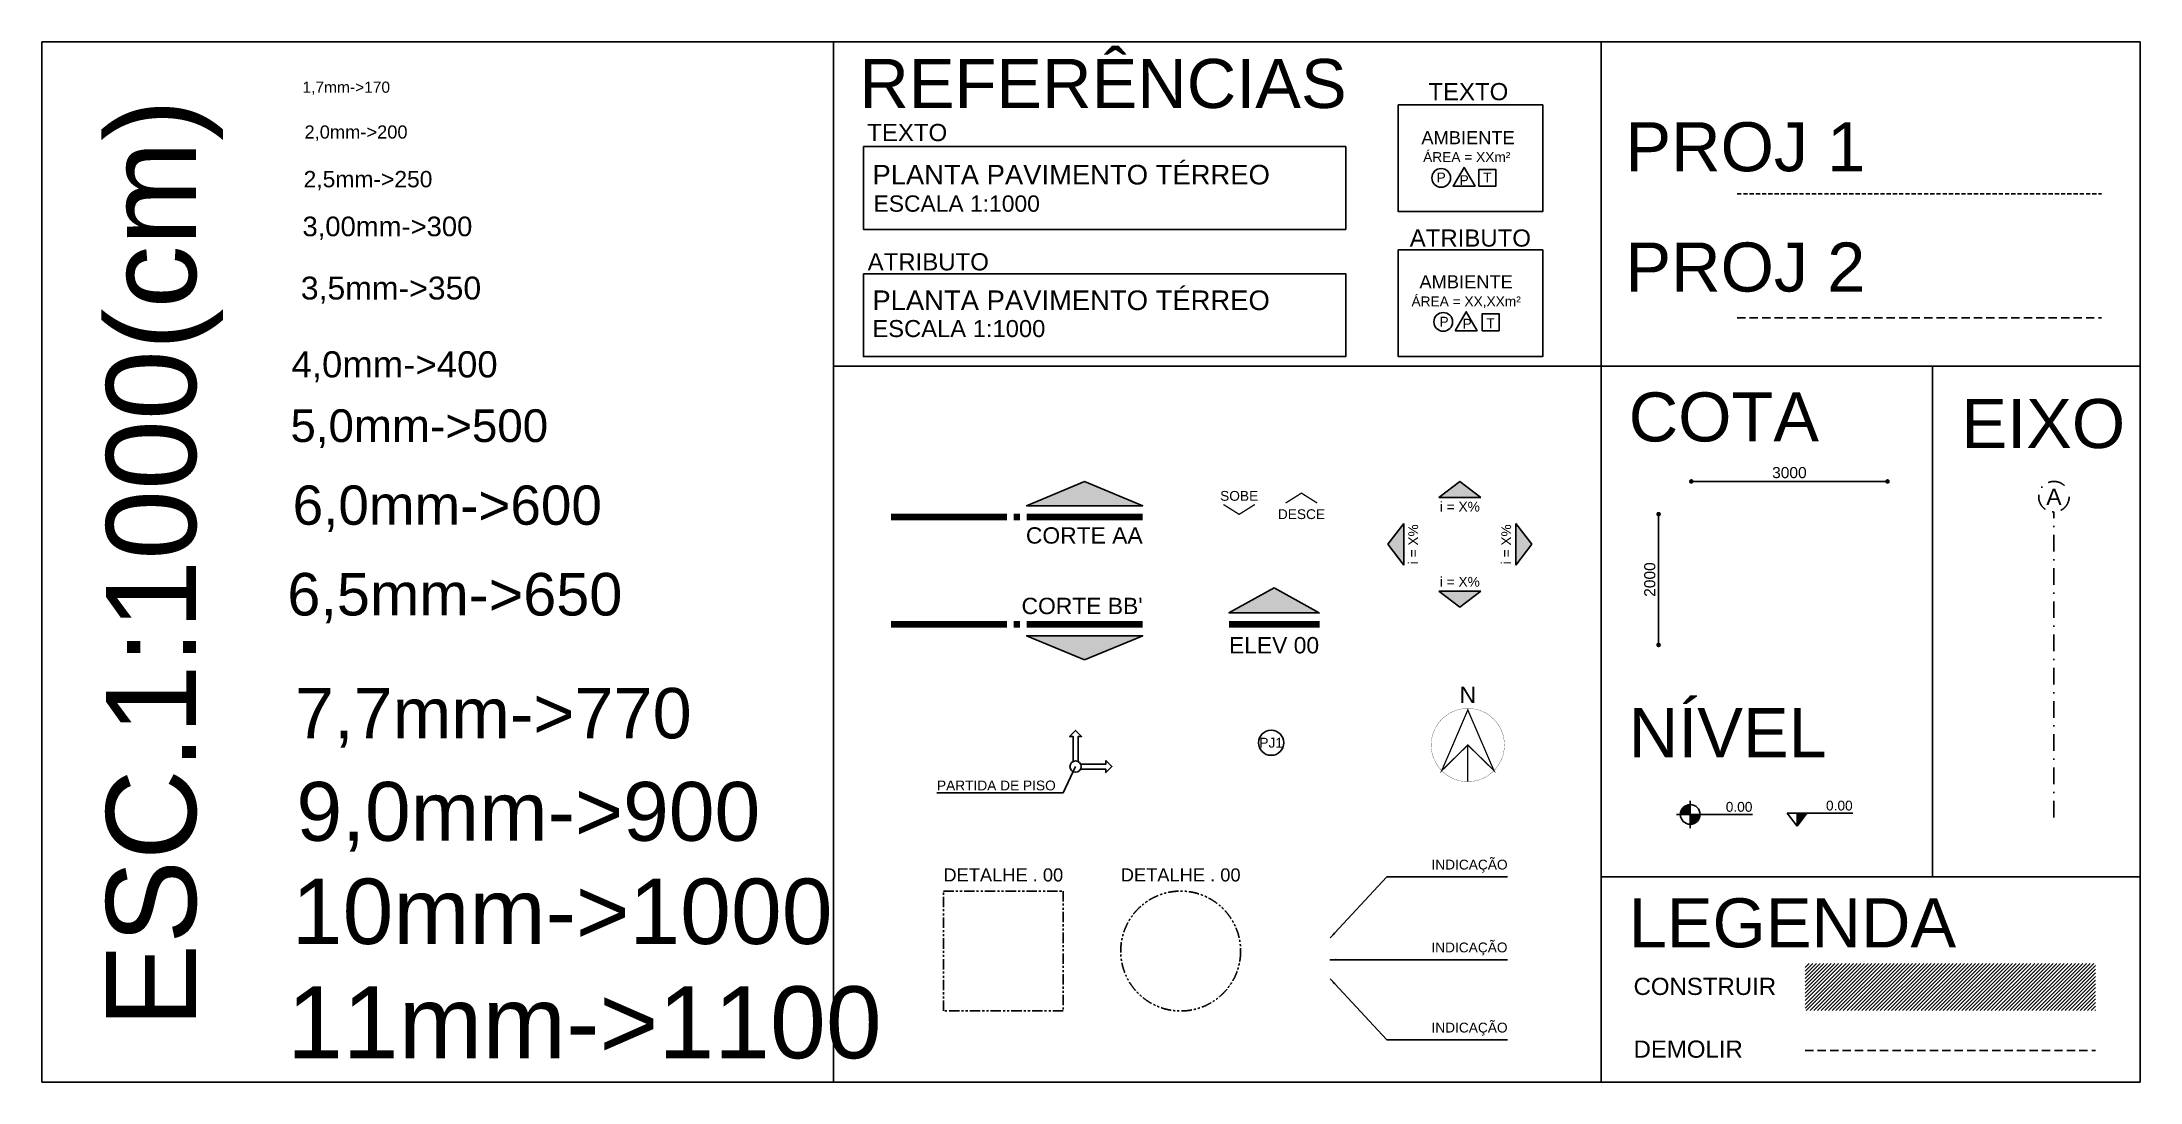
# Model space of a CAD drawing. Header units: millimetres. Extents: x 2839 to 75429, y 16062 to 42710.
# Drawn here: x 2839 to 34921, y 25624 to 41525 of the extents above; entities that cross this region are included whole.
import ezdxf
from ezdxf.enums import TextEntityAlignment as Align

# ---------------------------------------------------------------- set-up
doc = ezdxf.new("R2010")
doc.units = ezdxf.units.MM
for name, pattern in [('DASHDOTX2', [50.8, 25.4, -12.7, 0, -12.7]), ('DASHED', [19.05, 12.7, -6.35]), ('DASHED2', [9.525, 6.35, -3.175]), ('PHANTOM2', [31.75, 15.875, -3.175, 3.175, -3.175, 3.175, -3.175])]:
    doc.linetypes.add(name, pattern=pattern)
for name, color, linetype in [('ARQ_Construir', 150, 'Continuous'), ('ARQ_Cotas', 10, 'Continuous'), ('ARQ_Cotas de Nível', 10, 'Continuous'), ('ARQ_Demolir', 30, 'DASHED'), ('ARQ_Eixo', 10, 'DASHDOTX2'), ('ARQ_Indicações', 10, 'Continuous'), ('ARQ_Projeção 01', 1, 'DASHED2'), ('ARQ_Projeção 02', 2, 'DASHED'), ('ARQ_Simbologia', 50, 'Continuous'), ('ARQ_Texto', 7, 'Continuous')]:
    doc.layers.add(name, color=color, linetype=linetype)
doc.styles.add('100', font='arial.ttf', dxfattribs={"height": 31.25})
doc.styles.add('120', font='arial.ttf', dxfattribs={"height": 37.5})
doc.styles.add('140', font='arial.ttf', dxfattribs={"height": 43.75})
doc.styles.add('175', font='arial.ttf', dxfattribs={"height": 50})
doc.styles.add('200', font='arial.ttf', dxfattribs={"height": 62.5})
doc.styles.add('240', font='arial.ttf', dxfattribs={"height": 75})
doc.styles.add('290', font='arial.ttf', dxfattribs={"height": 81.25})
doc.styles.add('350', font='arial.ttf', dxfattribs={"height": 92.75})
doc.styles.add('400', font='arial.ttf', dxfattribs={"height": 112.5})
doc.styles.add('450', font='arial.ttf', dxfattribs={"height": 125})
doc.styles.add('500', font='arial.ttf', dxfattribs={"height": 137.5})
doc.styles.add('60', font='arial.ttf', dxfattribs={"height": 18.75})
doc.styles.add('80', font='arial.ttf', dxfattribs={"height": 25})
doc.styles.add('COTA', font='arial.ttf')
doc.dimstyles.new('esc_1000', dxfattribs={"dimtxt": 170, "dimasz": 70, "dimexe": 100, "dimexo": 50, "dimgap": 0, "dimtad": 0, "dimdec": 1, "dimzin": 12, "dimdsep": 46, "dimtxsty": 'COTA', "dimblk": 'DOT', "dimcen": 0.09, "dimse1": 1, "dimse2": 1, "dimclrd": 256, "dimclre": 256, "dimclrt": 7, "dimaunit": 1, "dimadec": 4, "dimazin": 0, "dimtfac": 0.0048, "dimtdec": 1, "dimtix": 1, "dimtmove": 2, "dimatfit": 3, "dimfxl": 8, "dimtvp": 0.773333, "dimtolj": 1, "dimtzin": 12, "dimarcsym": 0})

msp = doc.modelspace()

# ---------------------------------------------------------------- texts
at = {"layer": 'ARQ_Texto'}
for s, height, style, p in [('REFERÊNCIAS', 750, '120', (15338.226, 40515.295)), ('1,7mm->170', 170, '60', (6822.615, 40748.844)), ('TEXTO', 262.5, '120', (24038.63, 40634.448)), ('2,0mm->200', 200, '80', (6853.774, 40048.449)), ('TEXTO', 262.5, '120', (15458.871, 40009.424)), ('PROJ 1', 750, '120', (27051.966, 39547.814)), ('2,5mm->250', 250, '100', (6839.872, 39302.862)), ('PLANTA PAVIMENTO TÉRREO', 300, '120', (15538.069, 39346.319)), ('ESCALA 1:1000', 250, '100', (15555.194, 38929.082)), ('3,00mm->300', 300, '120', (6822.747, 38555.05)), ('ATRIBUTO', 262.5, '120', (23753.74, 38396.072)), ('ATRIBUTO', 262.5, '120', (15465.059, 38032.445)), ('PROJ 2', 750, '120', (27051.966, 37708.826)), ('3,5mm->350', 350, '140', (6797.361, 37587.433)), ('4,0mm->400', 400, '175', (6655.698, 36396.102)), ('COTA', 750, '120', (27102.277, 35416.916)), ('EIXO', 750, '120', (32189.656, 35316.149)), ('5,0mm->500', 500, '200', (6639.097, 35408.692)), ('6,0mm->600', 600, '240', (6672.808, 34143.533)), ('6,5mm->650', 650, '290', (6591.573, 32756.57)), ('7,7mm->770', 770, '350', (6707.192, 30878.145)), ('NÍVEL', 750, '120', (27102.277, 30589.577)), ('9,0mm->900', 900, '400', (6730.21, 29311.426)), ('PARTIDA DE PISO', 150, '60', (16524.795, 30082.549)), ('10mm->1000', 1000, '450', (6659.249, 27733.757)), ('LEGENDA', 750, '120', (27102.277, 27682.129)), ('11mm->1100', 1100, '500', (6584.501, 25986.894)), ('CONSTRUIR', 262.5, '120', (27176.209, 26954.695)), ('DEMOLIR', 262.5, '120', (27176.209, 25995.435))]:
    msp.add_text(s, height=height, dxfattribs=dict(at, style=style)).set_placement(p)
at = {"layer": 'ARQ_Texto', "style": '500'}
msp.add_text('ESC.1:1000(cm)', height=1375, rotation=90, dxfattribs=at).set_placement((5195.659, 26454.713))
at = {"layer": 'ARQ_Texto'}
for s, height, style, p in [('AMBIENTE', 200, '80', (24645.889, 39961.586)), ('ÁREA = XXm²', 150, '60', (24625.873, 39690.873)), ('P', 150, '60', (24235.007, 39377.608)), ('P', 150, '60', (24585.47, 39337.672)), ('T', 150, '60', (24940.491, 39377.608)), ('SOBE', 150, '60', (21145.466, 34510.23)), ('DESCE', 150, '60', (22098.426, 34230.334)), ('i = X%%%', 150, '60', (24519.79, 34344.962)), ('i = X%%%', 150, '60', (24519.79, 33197.359)), ('ELEV 00', 250, '100', (21678.974, 32177.096)), ('DETALHE . 00', 200, '80', (17539.105, 28690.298)), ('DETALHE . 00', 200, '80', (20251.396, 28690.298))]:
    msp.add_text(s, height=height, dxfattribs=dict(at, style=style)).set_placement(p, align=Align.CENTER)
at = {"layer": 'ARQ_Texto', "style": '100'}
msp.add_text('A', height=250, dxfattribs=at).set_placement((33604.203, 34572.711), align=Align.MIDDLE)
at = {"layer": 'ARQ_Texto'}
for s, height, style, p in [('CORTE AA', 250, '100', (19669.89, 33855.275)), ("CORTE BB'", 250, '100', (19669.89, 32777.321)), ('0.00', 150, '60', (28993.758, 29755.852)), ('0.00', 150, '60', (30526.762, 29775.417))]:
    msp.add_text(s, height=height, dxfattribs=dict(at, style=style)).set_placement(p, align=Align.RIGHT)
at = {"layer": 'ARQ_Texto', "style": '60'}
for p in [(23882.406, 33844.583), (25304.395, 33844.583)]:
    msp.add_text('i = X%%%', height=150, rotation=90, dxfattribs=at).set_placement(p, align=Align.CENTER)
at = {"layer": 'ARQ_Texto', "char_height": 150, "width": 1147.05743, "attachment_point": 3, "style": '60'}
for insert in [(25250.401, 29022.482), (25248.894, 27756.392), (25250.401, 26530.732)]:
    msp.add_mtext('INDICAÇÃO', dxfattribs=dict(at, insert=insert))
at = {"layer": 'ARQ_Texto', "style": '60'}
msp.add_attdef('PJ1', text='', height=150, dxfattribs=at).set_placement((21635.082, 30810.114), align=Align.MIDDLE)

# ---------------------------------------------------------------- blocks, each defined once
blk = doc.blocks.new('A$C789B45F9')
at = {"layer": 'ARQ_Simbologia'}
blk.add_hatch(color=256, dxfattribs=at).paths.add_polyline_path([(-70, -237), (817, 133), (-957, 133)])
blk.add_line((-957, 133), (817, 133), dxfattribs=at)
at = {"layer": 'ARQ_Simbologia', "const_width": 100}
for points in [[(-3031, 307), (-1257, 307)], [(-1057, 307), (-1157, 307)], [(817, 307), (-957, 307)]]:
    blk.add_lwpolyline(points, dxfattribs=at)
at = {"layer": 'ARQ_Simbologia'}
blk.add_lwpolyline([(-70, -237), (817, 133), (-957, 133)], close=True, dxfattribs=at)
blk = doc.blocks.new('_Dot')
at = {"color": 0, "linetype": 'ByBlock', "lineweight": -2}
blk.add_line((-0.5, 0), (-1, 0), dxfattribs=at)
at = {"color": 0, "linetype": 'ByBlock', "const_width": 0.5}
blk.add_lwpolyline([(-0.25, 0, 1), (0.25, 0, 1)], format="xyb", close=True, dxfattribs=at)
blk = doc.blocks.new('*D23')
at = {"layer": 'ARQ_Cotas', "lineweight": -2}
blk.add_line((28129, 34806), (30989, 34806), dxfattribs=at)
at = {"layer": 'DEFPOINTS', "color": 0}
for p in [(31059, 34806), (28059, 34306), (31059, 34306)]:
    blk.add_point(p, dxfattribs=at)
at = {"layer": 'ARQ_Cotas', "lineweight": -2, "xscale": 70, "yscale": 70, "zscale": 70, "rotation": 180}
blk.add_blockref('_Dot', (28059, 34806), dxfattribs=at)
at = {"layer": 'ARQ_Cotas', "lineweight": -2, "xscale": 70, "yscale": 70, "zscale": 70}
blk.add_blockref('_Dot', (31059, 34806), dxfattribs=at)
at = {"layer": 'ARQ_Cotas', "color": 7, "insert": (29559, 34940), "char_height": 170, "attachment_point": 5, "style": 'COTA'}
blk.add_mtext('\\A1;3000', dxfattribs=at)
blk = doc.blocks.new('A$C061752A4')
h = blk.add_hatch(color=256)
h.paths.add_polyline_path([(2, 7.5, 0.414214), (-5.5, 0), (2, 0)])
h.paths.add_polyline_path([(9.5, 0), (2, 0), (2, -7.5, 0.414214)])
for p, q in [((2, -10.5), (2, 10.5)), ((-8.5, 0), (49.5, 0))]:
    blk.add_line(p, q)
blk.add_circle((2, 0), 7.5)
blk = doc.blocks.new('A$C53301501')
blk.add_hatch(color=256).paths.add_polyline_path([(7.5, 10), (0, 10), (0, 0)])
for p, q in [((-7.5, 10), (42.5, 10)), ((0, 0), (-7.5, 10)), ((0, 0), (0, 10)), ((0, 0), (7.5, 10))]:
    blk.add_line(p, q)
blk = doc.blocks.new('A$C164A0A55')
blk.add_hatch(color=256).paths.add_polyline_path([(16, 0), (-16, 0), (0, 12.2)])
for p, q in [((-16, 0), (0, 12.2)), ((16, 0), (-16, 0)), ((0, 12.2), (16, 0))]:
    blk.add_line(p, q)
at = {"layer": 'ARQ_Simbologia'}
blk.add_line((16, 0), (16, 0), dxfattribs=at)
blk = doc.blocks.new('IND-DESENHOS')
at = {"layer": 'ARQ_Texto', "style": 'COTA'}
for tag, p, height in [('DESENHO1', (0, 25), 20), ('DESENHO', (0, 0), 20), ('ESCALA', (0, -15), 10), ('AREA', (0, -30), 10)]:
    blk.add_attdef(tag, p, '', height=height, dxfattribs=at)
blk = doc.blocks.new('*D24')
at = {"layer": 'ARQ_Cotas', "lineweight": -2}
blk.add_line((27559, 34236), (27559, 32376), dxfattribs=at)
at = {"layer": 'DEFPOINTS', "color": 0}
for p in [(28059, 34306), (27559, 32306), (28059, 32306)]:
    blk.add_point(p, dxfattribs=at)
at = {"layer": 'ARQ_Cotas', "lineweight": -2, "xscale": 70, "yscale": 70, "zscale": 70}
for p, rotation in [((27559, 34306), 90), ((27559, 32306), 270)]:
    blk.add_blockref('_Dot', p, dxfattribs=dict(at, rotation=rotation))
at = {"layer": 'ARQ_Cotas', "color": 7, "insert": (27425, 33306), "char_height": 170, "attachment_point": 5, "rotation": 90, "style": 'COTA'}
blk.add_mtext('\\A1;2000', dxfattribs=at)
blk = doc.blocks.new('A$C2EB40AD4')
at = {"layer": 'ARQ_Simbologia'}
h = blk.add_hatch(color=256, dxfattribs=at)
h.paths.add_polyline_path([(-1159, 632), (-468, 245), (-1850, 245)])
edge = h.paths.add_edge_path(flags=17)
edge.add_line((-468, 245), (-1850, 245))
blk.add_line((-468, 245), (-1850, 245), dxfattribs=at)
blk.add_lwpolyline([(-1159, 632), (-468, 245), (-1850, 245)], close=True, dxfattribs=at)
at = {"layer": 'ARQ_Simbologia', "const_width": 100}
blk.add_lwpolyline([(-1850, 71), (-460, 71)], dxfattribs=at)
blk = doc.blocks.new('A$C291E434F')
for points in [[(2, 3.9), (2, 23.1), (4.6, 23.1), (0, 27.7), (-4.6, 23.1), (-2, 23.1), (-2, 3.9)], [(3.9, 2), (23.1, 2), (23.1, 4.6), (27.7, 0), (23.1, -4.6), (23.1, -2), (3.9, -2)]]:
    blk.add_lwpolyline(points)
blk.add_circle((0, 0), 4.34)
blk = doc.blocks.new('A$C2A2439D1')
at = {"layer": 'ARQ_Simbologia', "const_width": 4}
blk.add_lwpolyline([(-557, 6, 1), (563, 6, 1), (-557, 6, 1)], format="xyb", dxfattribs=at)
at = {"layer": 'ARQ_Simbologia', "const_width": 20}
for points in [[(-395, -385), (3, 542), (402, -384), (3, 6), (-395, -385)], [(3, 6), (3, -554)]]:
    blk.add_lwpolyline(points, dxfattribs=at)
blk = doc.blocks.new('A$C77DF1D70')
at = {"layer": 'ARQ_Simbologia'}
blk.add_blockref('A$C2A2439D1', (-28, -16), dxfattribs=at)
at = {"layer": 'ARQ_Simbologia', "color": 7, "style": '100'}
blk.add_text('N', height=250, dxfattribs=at).set_placement((-25, 634), align=Align.CENTER)
blk = doc.blocks.new('IND-LOCAL-1')
at = {"layer": 'ARQ_Simbologia'}
blk.add_lwpolyline([(25.3, -32.6), (46.2, -32.6), (35.8, -14.5)], close=True, dxfattribs=at)
blk.add_lwpolyline([(67.2, -32.6), (51.1, -32.6), (51.1, -16.5), (67.2, -16.5), (67.2, -32.6)], dxfattribs=at)
blk.add_circle((13.9, -24.2), 8.93, dxfattribs=at)
at = {"layer": 'ARQ_Texto', "style": 'COTA'}
for tag, p, height in [('LOCAL', (-1.1, 17.9), 12.5), ('LOCAL-1', (-1.1, 0.4), 12.5), ('AREA', (1.5, -16.1), 7.5)]:
    blk.add_attdef(tag, p, '', height=height, dxfattribs=at)
for tag, p in [('PISO', (12.8, -25.2)), ('PAR', (35.2, -24.8)), ('TETO', (58.4, -25.4))]:
    blk.add_attdef(tag, text='', height=7.5, dxfattribs=at).set_placement(p, align=Align.MIDDLE)

# ---------------------------------------------------------------- dimensions: what is measured, and where the dimension line sits
at = {"layer": 'ARQ_Cotas'}
dim = msp.add_linear_dim(base=(31059.01, 34805.891), p1=(28059.01, 34305.891), p2=(31059.01, 34305.891), dimstyle='esc_1000', dxfattribs=at)
dim.commit()
dim.dimension.update_dxf_attribs({"geometry": '*D23', "text_midpoint": (29559.01, 34940.227)})
dim = msp.add_linear_dim(base=(27559.01, 32305.891), p1=(28059.01, 34305.891), p2=(28059.01, 32305.891), angle=90, dimstyle='esc_1000', dxfattribs=at)
dim.commit()
dim.dimension.update_dxf_attribs({"geometry": '*D24', "text_midpoint": (27424.763, 33305.891)})

# ---------------------------------------------------------------- hatches: boundary and pattern name
at = {"layer": 'ARQ_Construir'}
h = msp.add_hatch(dxfattribs=at)
h.set_pattern_fill('_USER', color=256, scale=40, angle=45, style=0, pattern_type=0)
h.set_pattern_definition([(45, (75072.9, 26716.028), (-28.28427, 28.28427), [])])
h.paths.add_polyline_path([(34241.647, 27435.839), (29800.33, 27435.839), (29800.33, 26716.028), (34241.647, 26716.028)])

# ---------------------------------------------------------------- linework, layer by layer
for p, q in [((14943.242, 25623.504), (14943.242, 41524.901)), ((26682.188, 25623.504), (26682.188, 41524.901)), ((14943.242, 36570.098), (34920.826, 36570.098)), ((31748.593, 36570.098), (31748.593, 28759.54)), ((26682.188, 28759.54), (34920.826, 28759.54))]:
    msp.add_line(p, q)
for points in [[(34920.826, 41524.901), (2839.417, 41524.901), (2839.417, 25623.504), (34920.826, 25623.504)], [(25787.376, 40561.608), (23577.252, 40561.608), (23577.252, 38931.373), (25787.376, 38931.373)], [(15400.132, 39924.919), (22776.472, 39924.919), (22776.472, 38659.08), (15400.132, 38659.08)], [(23577.252, 38344.885), (25787.376, 38344.885), (25787.376, 36714.65), (23577.252, 36714.65)], [(15400.132, 37980.489), (22776.472, 37980.489), (22776.472, 36714.65), (15400.132, 36714.65)]]:
    msp.add_lwpolyline(points, close=True)
at = {"layer": 'ARQ_Demolir', "ltscale": 10}
msp.add_line((29800.33, 26106.434), (34241.647, 26106.434), dxfattribs=at)
at = {"layer": 'ARQ_Eixo', "ltscale": 10}
msp.add_line((33604.203, 29669.685), (33604.203, 34339.531), dxfattribs=at)
msp.add_circle((33604.203, 34572.711), 233.18, dxfattribs=at)
at = {"layer": 'ARQ_Indicações', "linetype": 'PHANTOM2', "ltscale": 10}
msp.add_lwpolyline([(16622.612, 28542.623), (18455.598, 28542.623), (18455.598, 26709.638), (16622.612, 26709.638)], close=True, dxfattribs=at)
at = {"layer": 'ARQ_Indicações'}
msp.add_circle((21635.082, 30810.114), 191.678, dxfattribs=at)
at = {"layer": 'ARQ_Indicações', "linetype": 'PHANTOM2', "ltscale": 10}
msp.add_circle((20251.396, 27626.13), 916.493, dxfattribs=at)
at = {"layer": 'ARQ_Projeção 01', "ltscale": 10}
msp.add_line((28760.534, 39203.776), (34332.167, 39203.776), dxfattribs=at)
at = {"layer": 'ARQ_Projeção 02', "ltscale": 10}
msp.add_line((28760.534, 37307.113), (34332.167, 37307.113), dxfattribs=at)
at = {"layer": 'ARQ_Simbologia'}
for points in [[(24752.684, 39317.88), (24585.47, 39607.503), (24418.256, 39317.88)], [(24811.865, 39317.88), (25069.117, 39317.88), (25069.117, 39575.132), (24811.865, 39575.132)]]:
    msp.add_lwpolyline(points, close=True, dxfattribs=at)
at = {"layer": 'ARQ_Simbologia', "const_width": 20}
for points in [[(20905.035, 34453.408), (21145.466, 34302.663), (21386.354, 34453.024)], [(21857.537, 34476.26), (22098.426, 34626.621), (22338.857, 34475.876)]]:
    msp.add_lwpolyline(points, dxfattribs=at)
at = {"layer": 'ARQ_Simbologia'}
msp.add_circle((24235.007, 39446.506), 142.918, dxfattribs=at)

# ---------------------------------------------------------------- block references
at = {"layer": 'ARQ_Cotas de Nível', "xscale": 20, "yscale": 20, "zscale": 20}
for name, p in [('A$C061752A4', (28002.903, 29714.979)), ('A$C53301501', (29676.762, 29535.397))]:
    msp.add_blockref(name, p, dxfattribs=at)
at = {"layer": 'ARQ_Simbologia', "xscale": -1, "rotation": 180}
msp.add_blockref('A$C789B45F9', (18853.233, 34568.406), dxfattribs=at)
at = {"layer": 'ARQ_Simbologia', "yscale": 20, "zscale": 20}
for name, p, xscale in [('A$C164A0A55', (24519.79, 34562.181), -20), ('A$C291E434F', (18644.982, 30445.518), 20)]:
    msp.add_blockref(name, p, dxfattribs=dict(at, xscale=xscale))
for p, xscale, rotation in [((23665.187, 33844.583), -20, 90), ((25374.581, 33844.583), 20, 270), ((24519.79, 33127.172), 20, 180)]:
    msp.add_blockref('A$C164A0A55', p, dxfattribs=dict(at, xscale=xscale, rotation=rotation))
at = {"layer": 'ARQ_Simbologia'}
for name, p in [('A$C2EB40AD4', (22838.243, 32549.783)), ('A$C789B45F9', (18853.233, 32314.359)), ('A$C77DF1D70', (24666.873, 30786.026))]:
    msp.add_blockref(name, p, dxfattribs=at)
at = {"layer": 'ARQ_Texto'}
ref = msp.add_blockref('IND-LOCAL-1', (24044.12, 37632.613), dxfattribs=dict(at, xscale=15.99999999976717, yscale=15.99999999998545, zscale=16))
ref.add_attrib('LOCAL-1', 'AMBIENTE', dxfattribs={"height": 200, "style": 'COTA'}).set_placement((24616.497, 37858.149), align=Align.MIDDLE)
ref.add_attrib('AREA', 'ÁREA = XX,XXm²', dxfattribs={"height": 150, "style": 'COTA'}).set_placement((24616.497, 37564.441), align=Align.MIDDLE)
ref.add_attrib('TETO', 'P', dxfattribs={"height": 150, "style": 'COTA'}).set_placement((24631.173, 37217.34), align=Align.MIDDLE)
ref.add_attrib('PAR', 'T', dxfattribs={"height": 150, "style": 'COTA'}).set_placement((24989.747, 37223.465), align=Align.MIDDLE)
ref.add_attrib('PISO', 'P', dxfattribs={"height": 150, "style": 'COTA'}).set_placement((24278.565, 37248.498), align=Align.MIDDLE)
ref = msp.add_blockref('IND-DESENHOS', (15537.258, 37425.664), dxfattribs=dict(at, xscale=40, yscale=40, zscale=40))
ref.add_attrib('DESENHO', 'PLANTA PAVIMENTO TÉRREO', (15537.258, 37425.664), dxfattribs={"height": 300, "style": 'COTA'})
ref.add_attrib('ESCALA', 'ESCALA 1:1000', (15537.258, 37013.363), dxfattribs={"height": 260, "style": 'COTA'})

msp.set_redraw_order([(e.dxf.handle, doc.entitydb.next_handle()) for e in msp.query("TEXT MTEXT ATTDEF DIMENSION ARC_DIMENSION")])  # texts and dimensions are drawn at this point

# ---------------------------------------------------------------- leaders
at = {"layer": 'ARQ_Indicações'}
msp.add_leader([(18644.982, 30445.518), (18455.012, 30043.299), (16523.433, 30043.299)], dimstyle='esc_1000', dxfattribs=at)
for points in [[(22537.219, 27826.853), (23404.017, 28759.54), (25250.401, 28759.54)], [(22533.633, 27493.449), (25248.894, 27493.449)], [(22537.219, 27200.476), (23404.017, 26267.79), (25250.401, 26267.79)]]:
    msp.add_leader(points, dimstyle='esc_1000', override={"dimasz": 100}, dxfattribs=at)

doc.saveas('drawing.dxf')
